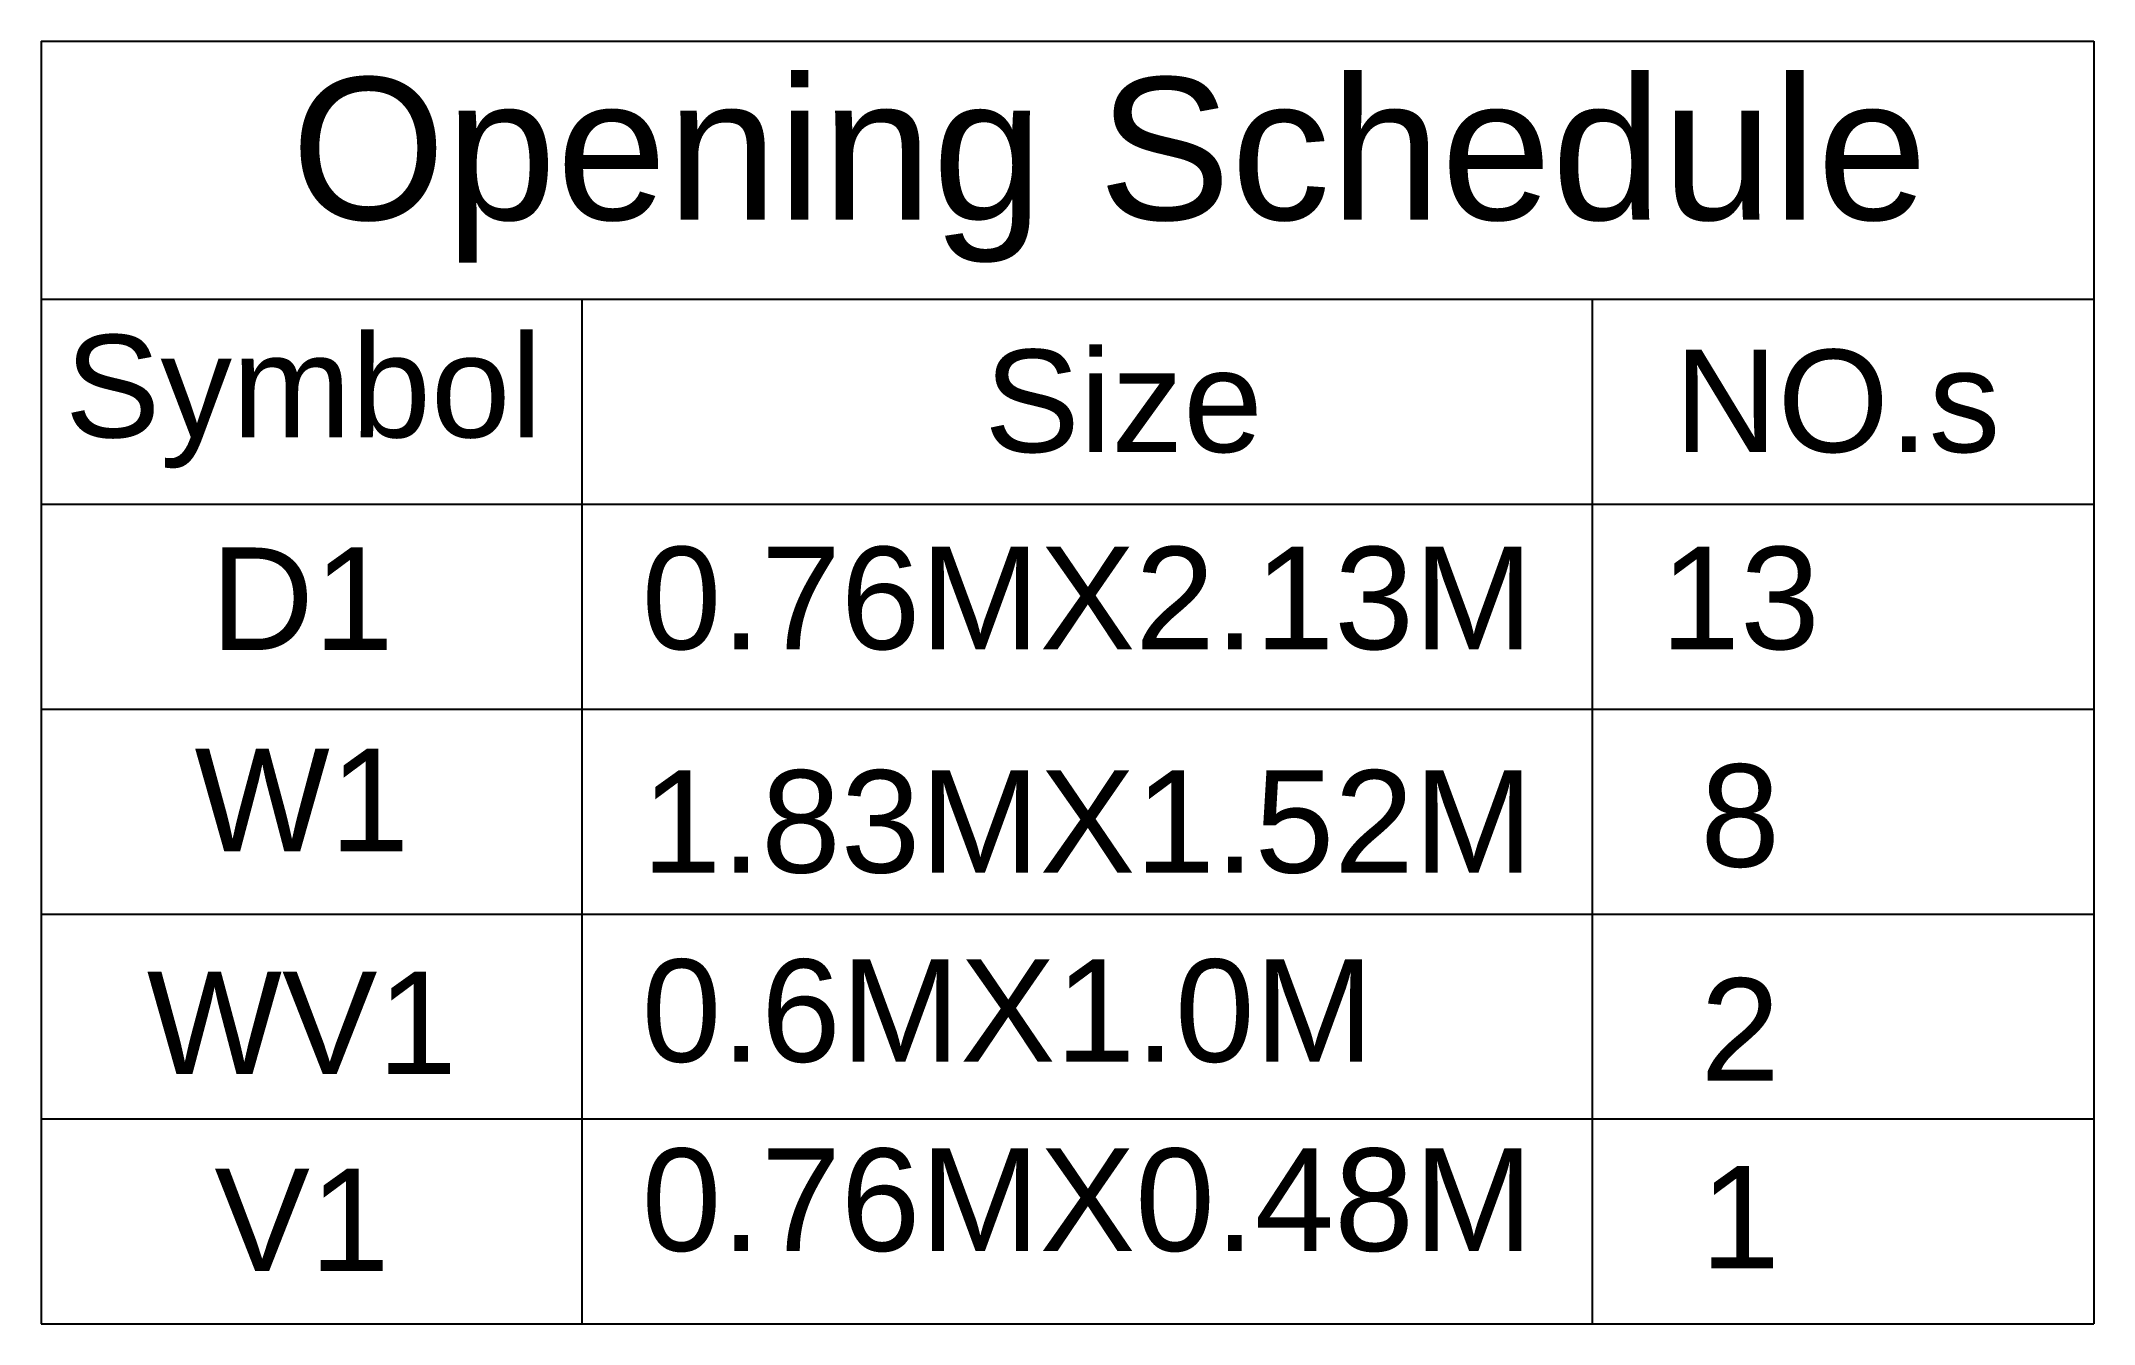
# Model space of a CAD drawing. Header units: metres. Extents: x 428 to 1115, y -4076 to 3914.
# Drawn here: x 1023.668 to 1027.273, y -3991.346 to -3989.093 of the extents above; entities that cross this region are included whole.
import ezdxf

# ---------------------------------------------------------------- set-up
doc = ezdxf.new("R2010")
doc.units = ezdxf.units.M
doc.header["$MEASUREMENT"] = 0
doc.header["$PDMODE"] = 2
doc.layers.add('Dimension', color=7, linetype='Continuous')
doc.layers.add('wall', color=150, linetype='Continuous')
doc.styles.add('ARIAL', font='arial.ttf')
doc.styles.add('labor camp', font='arial.ttf')
doc.styles.get("Standard").update_dxf_attribs({"font": 'arial.ttf'})
doc.dimstyles.new('1@100', dxfattribs={"dimtxt": 0.2, "dimasz": 0.175, "dimexe": 0.18, "dimexo": 0.0625, "dimgap": 0.09, "dimtad": 0, "dimtih": 1, "dimtoh": 1, "dimzin": 0, "dimdsep": 46, "dimtxsty": 'labor camp', "dimblk": 'OBLIQUE', "dimcen": 0.09, "dimadec": 0, "dimazin": 0, "dimtfac": 1, "dimtofl": 0, "dimtmove": 1, "dimatfit": 3, "dimfxl": 0.525, "dimfxlon": 1, "dimtolj": 1, "dimtzin": 0, "dimarcsym": 0})

msp = doc.modelspace()

# ---------------------------------------------------------------- texts
at = {"layer": 'Dimension'}
for s, insert, char_height, width, attachment_point in [('{\\fArial|b0|i0|c0|p34;Opening Schedule}', (1025.5438, -3989.3194), 0.25, 7.38, 5), ('{\\fArial|b0|i0|c0|p34;Symbol}', (1024.1292, -3989.726), 0.18, 0.822605, 5), ('{\\fArial|b0|i0|c0|p34;D1}', (1024.1263, -3990.0722), 0.18, 0.822605, 5), ('{\\fArial|b0|i0|c0|p34;0.76MX2.13M}', (1024.7228, -3990.0722), 0.18, 2.335036, 4), ('{\\fArial|b0|i0|c0|p34;13}', (1026.6515, -3990.0722), 0.18, 0.822605, 5), ('{\\fArial|b0|i0|c0|p34;W1}', (1024.1263, -3990.4258), 0.18, 0.822605, 5), ('{\\fArial|b0|i0|c0|p34;1.83MX1.52M}', (1024.7228, -3990.4647), 0.18, 2.335036, 4), ('{\\fArial|b0|i0|c0|p34;8}', (1026.6515, -3990.4543), 0.18, 0.822605, 5), ('{\\fArial|b0|i0|c0|p34;0.6MX1.0M}', (1024.7228, -3990.7969), 0.18, 2.335036, 4), ('{\\fArial|b0|i0|c0|p34;WV1}', (1024.1263, -3990.8171), 0.18, 0.822605, 5), ('{\\fArial|b0|i0|c0|p34;2}', (1026.6515, -3990.8289), 0.18, 0.822605, 5), ('{\\fArial|b0|i0|c0|p34;0.76MX0.48M}', (1024.7228, -3991.1291), 0.18, 2.335036, 4), ('{\\fArial|b0|i0|c0|p34;V1}', (1024.1263, -3991.1633), 0.18, 0.822605, 5), ('{\\fArial|b0|i0|c0|p34;1}', (1026.6515, -3991.1585), 0.18, 0.822605, 5)]:
    msp.add_mtext(s, dxfattribs=dict(at, insert=insert, char_height=char_height, width=width, attachment_point=attachment_point))
at = {"layer": 'Dimension', "char_height": 0.18, "attachment_point": 5}
for s, insert, width, style in [('Size', (1025.5689, -3989.726), 2.38, 'labor camp'), ('NO.s', (1026.8219, -3989.726), 0.603437, 'ARIAL')]:
    msp.add_mtext(s, dxfattribs=dict(at, insert=insert, width=width, style=style))

# ---------------------------------------------------------------- blocks, each defined once
blk = doc.blocks.new('_Oblique')
at = {"color": 0, "linetype": 'ByBlock', "lineweight": -2}
blk.add_line((-0.5, -0.5), (0.5, 0.5), dxfattribs=at)
blk = doc.blocks.new('*D54')
at = {"layer": 'Defpoints', "color": 0, "transparency": 16777216}
for p in [(1015.5894, 3913.5434), (1038.8614, -4058.2673), (1015.5894, -4060.8567)]:
    blk.add_point(p, dxfattribs=at)
at = {"layer": 'wall', "color": 0, "lineweight": -2, "transparency": 16777216}
for p, q in [((1015.5894, -4060.3317), (1015.5894, -4061.0367)), ((1038.8614, -4060.3317), (1038.8614, -4061.0367)), ((1015.5894, -4060.8567), (1026.7962, -4060.8567)), ((1038.8614, -4060.8567), (1027.6545, -4060.8567))]:
    blk.add_line(p, q, dxfattribs=at)
at = {"layer": 'wall', "color": 0, "lineweight": -2, "transparency": 16777216, "xscale": 0.175, "yscale": 0.175, "zscale": 0.175, "rotation": 180}
blk.add_blockref('_Oblique', (1015.5894, -4060.8567), dxfattribs=at)
at = {"layer": 'wall', "color": 0, "lineweight": -2, "transparency": 16777216, "xscale": 0.175, "yscale": 0.175, "zscale": 0.175}
blk.add_blockref('_Oblique', (1038.8614, -4060.8567), dxfattribs=at)
at = {"layer": 'wall', "color": 0, "transparency": 16777216, "insert": (1027.2254, -4060.8567), "char_height": 0.2, "attachment_point": 5, "style": 'labor camp'}
blk.add_mtext('\\A1;23.27', dxfattribs=at)

# ---------------------------------------------------------------- dimensions: what is measured, and where the dimension line sits
at = {"layer": 'wall', "color": 0}
dim = msp.add_linear_dim(base=(1015.5894, -4060.8567), p1=(1038.8614, -4058.2673), p2=(1015.5894, 3913.5434), angle=180, dimstyle='1@100', dxfattribs=at)
dim.commit()
dim.dimension.update_dxf_attribs({"geometry": '*D54', "text_midpoint": (1027.2254, -4060.8567)})

# ---------------------------------------------------------------- linework, layer by layer
at = {"layer": 'Dimension'}
for p, q in [((1023.6682, -3989.0927), (1024.6179, -3989.0927)), ((1023.6682, -3989.0927), (1023.6682, -3989.546)), ((1024.6179, -3989.0927), (1027.1179, -3989.0927)), ((1026.3917, -3989.0927), (1027.2727, -3989.0927)), ((1027.2727, -3989.0927), (1027.2727, -3989.546)), ((1023.6682, -3989.546), (1024.6179, -3989.546)), ((1023.6682, -3989.546), (1023.6682, -3989.906)), ((1024.6179, -3989.546), (1027.1179, -3989.546)), ((1024.6179, -3989.546), (1024.6179, -3989.906)), ((1026.3917, -3989.546), (1027.2727, -3989.546)), ((1026.3917, -3989.546), (1026.3917, -3989.906)), ((1027.2727, -3989.546), (1027.2727, -3989.906)), ((1023.6682, -3989.906), (1024.6179, -3989.906)), ((1023.6682, -3989.906), (1023.6682, -3990.266)), ((1024.6179, -3989.906), (1027.1179, -3989.906)), ((1024.6179, -3989.906), (1024.6179, -3990.266)), ((1026.3917, -3989.906), (1027.2727, -3989.906)), ((1026.3917, -3989.906), (1026.3917, -3990.266)), ((1027.2727, -3989.906), (1027.2727, -3990.266)), ((1023.6682, -3990.266), (1024.6179, -3990.266)), ((1023.6682, -3990.266), (1023.6682, -3990.626)), ((1024.6179, -3990.266), (1027.1179, -3990.266)), ((1024.6179, -3990.266), (1024.6179, -3990.626)), ((1026.3917, -3990.266), (1027.2727, -3990.266)), ((1026.3917, -3990.266), (1026.3917, -3990.626)), ((1027.2727, -3990.266), (1027.2727, -3990.626)), ((1023.6682, -3990.626), (1024.6179, -3990.626)), ((1023.6682, -3990.626), (1023.6682, -3990.986)), ((1024.6179, -3990.626), (1027.1179, -3990.626)), ((1024.6179, -3990.626), (1024.6179, -3990.986)), ((1026.3917, -3990.626), (1027.2727, -3990.626)), ((1026.3917, -3990.626), (1026.3917, -3990.986)), ((1027.2727, -3990.626), (1027.2727, -3990.986)), ((1023.6682, -3990.986), (1024.6179, -3990.986)), ((1023.6682, -3990.986), (1023.6682, -3991.346)), ((1024.6179, -3990.986), (1027.1179, -3990.986)), ((1024.6179, -3990.986), (1024.6179, -3991.346)), ((1026.3917, -3990.986), (1027.2727, -3990.986)), ((1026.3917, -3990.986), (1026.3917, -3991.346)), ((1027.2727, -3990.986), (1027.2727, -3991.346)), ((1023.6682, -3991.346), (1024.6179, -3991.346)), ((1024.6179, -3991.346), (1027.1179, -3991.346)), ((1026.3917, -3991.346), (1027.2727, -3991.346))]:
    msp.add_line(p, q, dxfattribs=at)

msp.set_redraw_order([(e.dxf.handle, doc.entitydb.next_handle()) for e in msp.query("TEXT MTEXT ATTDEF DIMENSION ARC_DIMENSION")])  # texts and dimensions are drawn at this point

doc.saveas('drawing.dxf')
